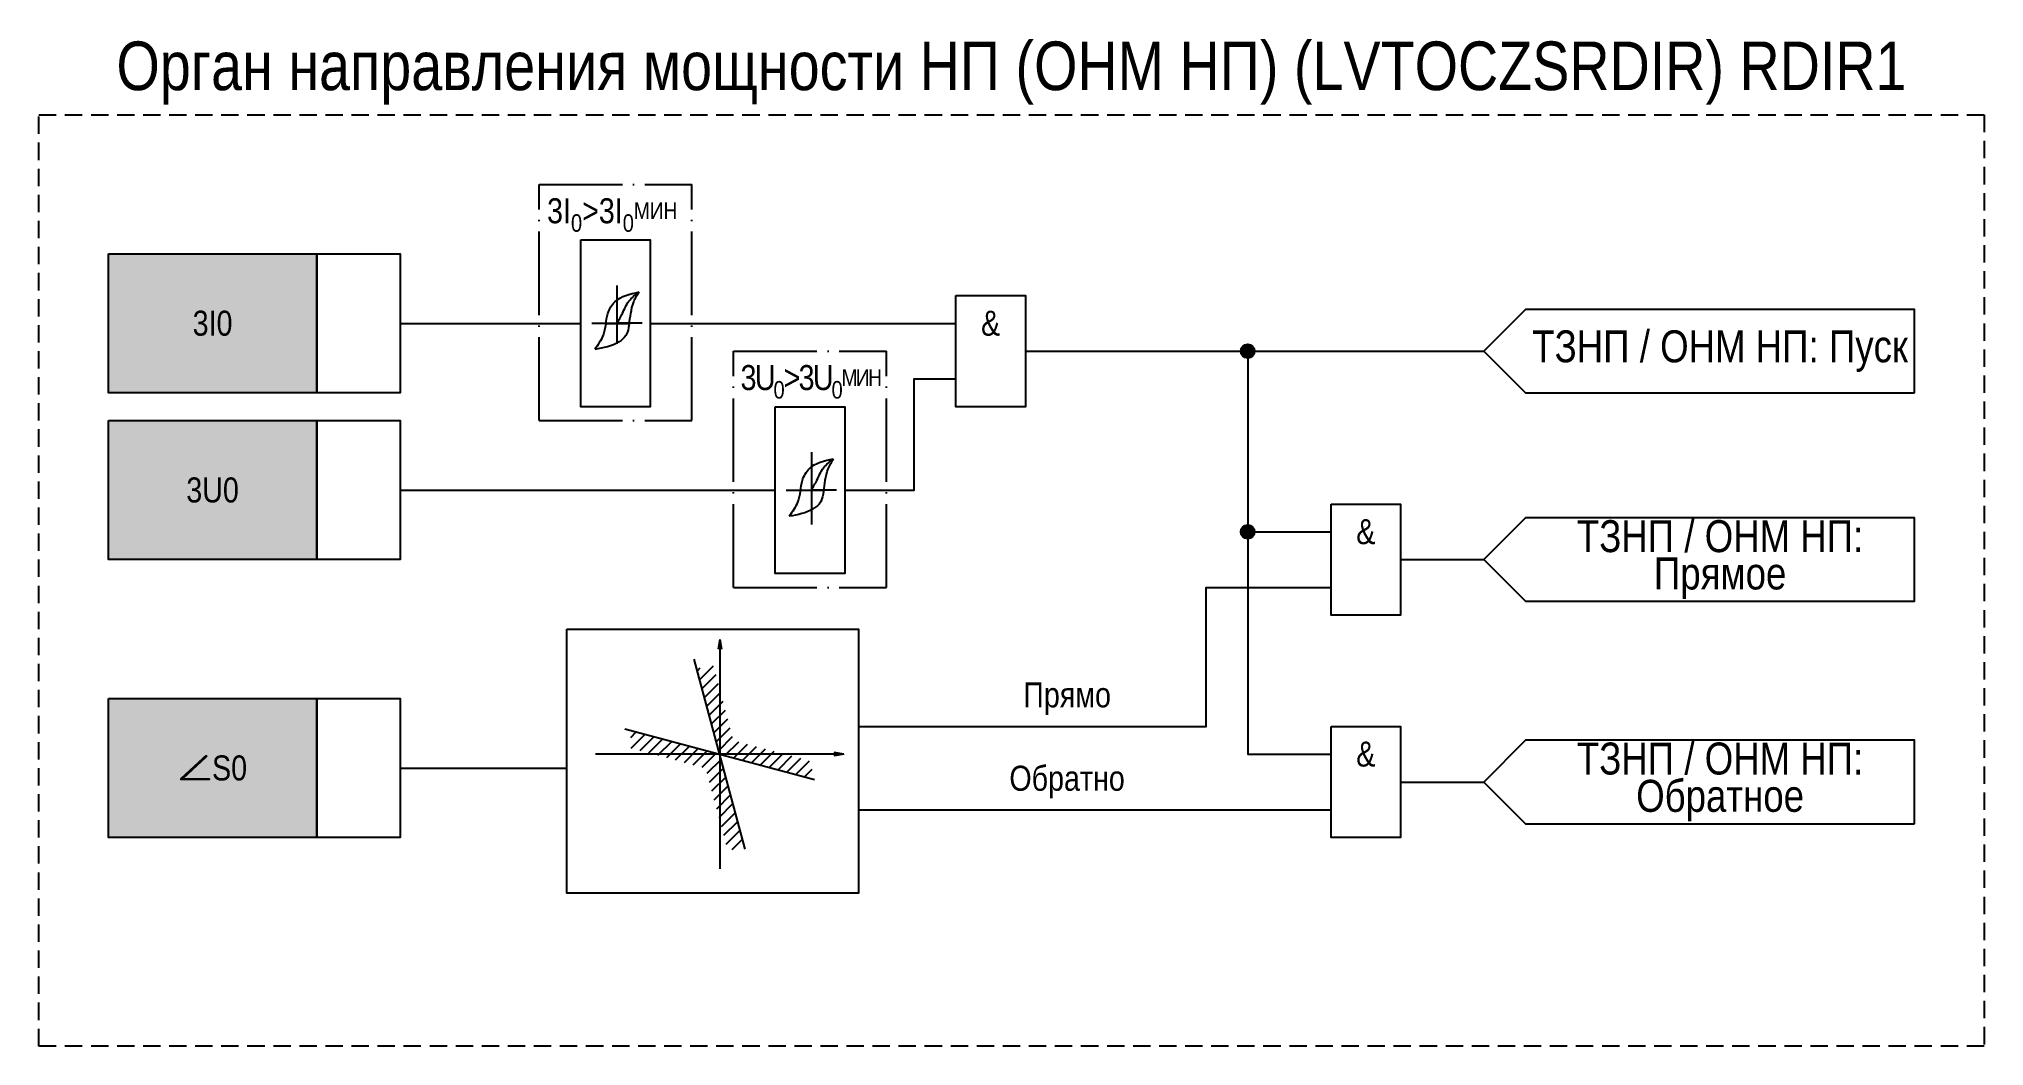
# Model space of a CAD drawing. Header units: millimetres. Extents: x -57 to 2715, y -449 to 291.
# Drawn here: x 762 to 902, y 214 to 286.5 of the extents above; entities that cross this region are included whole.
import ezdxf
from ezdxf.enums import TextEntityAlignment as Align

# ---------------------------------------------------------------- set-up
doc = ezdxf.new("R2010")
doc.units = ezdxf.units.MM
doc.linetypes.add('ACAD_ISO04W100', pattern=[30, 24, -3, 0, -3])
doc.linetypes.add('штриховая2', pattern=[0.375, 0.25, -0.125])
doc.layers.add('TEXT', color=7, linetype='Continuous', lineweight=25)
doc.layers.add('Основная', color=7, linetype='Continuous')
doc.styles.add('1.8_Gost_RD', font='ARIALN.TTF', dxfattribs={"height": 1.8})
doc.styles.add('2.5_Gost_RD', font='ARIALN.TTF', dxfattribs={"height": 2.5})
doc.styles.add('3.5_Gost_RD', font='ARIALN.TTF', dxfattribs={"height": 3.5})
doc.styles.add('Компонент', font='ARIALN.TTF', dxfattribs={"height": 3.5})

msp = doc.modelspace()

# ---------------------------------------------------------------- texts
at = {"color": 30, "ltscale": 100, "insert": (832, 284), "char_height": 3.5, "width": 140, "attachment_point": 5, "style": '3.5_Gost_RD'}
msp.add_mtext('\\pxt49;Орган направления мощности НП (ОНМ НП) (LVTOCZSRDIR) {\\C6;RDIR1}', dxfattribs=at)
at = {"color": 7, "ltscale": 100, "char_height": 1.8, "width": 11, "attachment_point": 1, "style": '1.8_Gost_RD'}
for s, insert in [('\\A1; 3I{\\H0.7x;\\S^ 0;}>3I{\\H0.7x;\\S^ 0;\\H0.95239x;МИН}', (798, 275)), ('\\A1;{\\T0.9;3U\\H0.7x;\\S^ 0;\\H1.42857x;>3U\\H0.7x;\\S^ 0;\\H0.95239x;МИН}', (812.5, 263))]:
    msp.add_mtext(s, dxfattribs=dict(at, insert=insert))
at = {"ltscale": 100, "char_height": 1.8, "attachment_point": 5}
for s, insert, width, style in [('3I0', (774.5, 266), 15, '1.8_Gost_RD'), ('&', (830.5, 266), 5, '2.5_Gost_RD'), ('3U0', (774.5, 254), 15, '1.8_Gost_RD'), ('&', (857.5, 251), 5, '2.5_Gost_RD'), ('Прямо', (836, 239), 20, '2.5_Gost_RD'), ('&', (857.5, 235), 5, '2.5_Gost_RD'), ('{\\fISOCPEUR|b0|i0|c0|p34;∠}S0', (774.5, 234), 15, '1.8_Gost_RD'), ('Обратно', (836, 233), 20, '2.5_Gost_RD')]:
    msp.add_mtext(s, dxfattribs=dict(at, insert=insert, width=width, style=style))
at = {"layer": 'TEXT', "color": 0, "ltscale": 100, "char_height": 2.3, "width": 28, "attachment_point": 5, "style": '2.5_Gost_RD'}
for s, insert in [('\\pxsm0.7;{\\C256;ТЗНП / ОНМ НП: Пуск }', (883, 264)), ('\\pxsm0.7;{\\C256;ТЗНП / ОНМ НП: Прямое}', (883, 249)), ('\\pxsm0.7;{\\C256;ТЗНП / ОНМ НП: Обратное}', (883, 233))]:
    msp.add_mtext(s, dxfattribs=dict(at, insert=insert))

# ---------------------------------------------------------------- blocks, each defined once
blk = doc.blocks.new('*U90')
at = {"layer": 'Основная', "linetype": 'ACAD_ISO04W100', "ltscale": 0.25}
for p, q in [((0, 0), (11, 0)), ((0, -17), (0, 0)), ((11, -17), (11, 0)), ((0, -17), (11, -17))]:
    blk.add_line(p, q, dxfattribs=at)
at = {"layer": 'Основная', "style": 'Компонент'}
blk.add_attdef('ОУ', text='', height=3.5, dxfattribs=at).set_placement((11, 0), align=Align.MIDDLE_CENTER)
blk = doc.blocks.new('Точка')
at = {"ltscale": 100}
h = blk.add_hatch(color=256, dxfattribs=at)
h.dxf.hatch_style = 1
edge = h.paths.add_edge_path()
edge.add_arc((0, 0), 0.5, 0, 360)
blk.add_circle((0, 0), 0.5, dxfattribs=at)

# ---------------------------------------------------------------- hatches: boundary and pattern name
at = {"ltscale": 100, "true_color": 0xef8637}
h = msp.add_hatch(color=30, dxfattribs=at)
h.dxf.hatch_style = 1
h.paths.add_polyline_path([(767, 271), (782, 271), (782, 261), (767, 261)])
h = msp.add_hatch(color=30, dxfattribs=at)
h.dxf.hatch_style = 1
h.paths.add_polyline_path([(767, 259), (782, 259), (782, 249), (767, 249)])
at = {"ltscale": 100}
h = msp.add_hatch(color=256, dxfattribs=at)
h.dxf.hatch_style = 1
h.paths.add_polyline_path([(811, 243.2509), (810.8811, 242.5589, -0.30517304), (811.0027, 242.6415)])
h.paths.add_polyline_path([(811, 243.2509), (811.0027, 242.6415, -0.30517304), (811.1249, 242.56)])
h = msp.add_hatch(dxfattribs=at)
h.set_pattern_fill('ANSI31', color=256, scale=0.18)
h.set_pattern_definition([(45, (-323, 51), (-0.40411153, 0.40411153), [])])
edge = h.paths.add_edge_path()
edge.add_line((817.7049, 234.4714), (812, 236))
edge.add_line((812, 236), (810.5637, 241.3604))
edge.add_arc((811.0699, 234.7392), 6.6405, 94.371739, 105)
edge.add_line((809.3512, 241.1534), (811, 235))
edge.add_line((811, 235), (817.5406, 233.2474))
edge.add_arc((811.0699, 234.7392), 6.6405, 347.017688, 357.688134)
edge = h.paths.add_edge_path()
edge.add_line((804.471, 235.4815), (810, 234))
edge.add_line((810, 234), (811.5761, 228.1181))
edge.add_arc((811.0699, 234.7392), 6.6405, 274.371739, 285)
edge.add_line((812.7886, 228.325), (811, 235))
edge.add_line((811, 235), (804.7201, 236.6827))
edge.add_arc((811.0699, 234.7392), 6.6405, 162.982312, 173.582199)
at = {"ltscale": 100, "true_color": 0xef8637}
h = msp.add_hatch(color=30, dxfattribs=at)
h.dxf.hatch_style = 1
h.paths.add_polyline_path([(767, 239), (782, 239), (782, 229), (767, 229)])
at = {"ltscale": 100}
h = msp.add_hatch(color=256, dxfattribs=at)
h.dxf.hatch_style = 1
h.paths.add_polyline_path([(819.9352, 235), (819.2433, 235.1194, -0.30517304), (819.3258, 234.9978)])
h.paths.add_polyline_path([(819.9352, 235), (819.3258, 234.9978, -0.30517304), (819.2442, 234.8756)])

# ---------------------------------------------------------------- linework, layer by layer
for p, q in [((803.6, 268.72), (803.6, 264.52)), ((817.6, 256.72), (817.6, 251.52))]:
    msp.add_line(p, q)
at = {"color": 7, "ltscale": 100}
for p, q in [((801.7865, 266.0009), (803.6014, 266.0009)), ((802.8108, 266), (804.491, 266)), ((805.4163, 266.0028), (803.6014, 266.0009)), ((815.7865, 254.0009), (817.6014, 254.0009)), ((816.8108, 254), (818.491, 254)), ((819.4163, 254.0028), (817.6014, 254.0009))]:
    msp.add_line(p, q, dxfattribs=at)
at = {"ltscale": 100}
for p, q in [((860, 264), (866, 264)), ((860, 249), (866, 249)), ((811, 243.2509), (810.8811, 242.5589)), ((811, 243.2509), (811, 226.7491)), ((811, 243.2509), (811.1249, 242.56)), ((812.8301, 228.1699), (809.1699, 241.8301)), ((804.1699, 236.8301), (817.8301, 233.1699)), ((788, 234), (800, 234)), ((819.9352, 235), (802.0648, 235)), ((819.9352, 235), (819.2433, 235.1194)), ((819.9352, 235), (819.2442, 234.8756)), ((860, 233), (866, 233))]:
    msp.add_line(p, q, dxfattribs=at)
at = {"color": 7, "linetype": 'штриховая2', "ltscale": 5}
msp.add_lwpolyline([(762, 281), (902, 281), (902, 214), (762, 214)], close=True, dxfattribs=at)
at = {"ltscale": 100}
for points in [[(801, 272), (806, 272), (806, 260), (801, 260)], [(767, 271), (782, 271), (782, 261), (767, 261)], [(782, 271), (788, 271), (788, 261), (782, 261)], [(828, 268), (833, 268), (833, 260), (828, 260)], [(897, 261), (897, 267), (869, 267), (866, 264), (869, 261)], [(767, 259), (782, 259), (782, 249), (767, 249)], [(782, 259), (788, 259), (788, 249), (782, 249)], [(815, 260), (820, 260), (820, 248), (815, 248)], [(855, 253), (860, 253), (860, 245), (855, 245)], [(869, 252), (866, 249), (869, 246), (897, 246), (897, 252)], [(800, 244), (821, 244), (821, 225), (800, 225)], [(767, 239), (782, 239), (782, 229), (767, 229)], [(782, 239), (788, 239), (788, 229), (782, 229)], [(855, 237), (860, 237), (860, 229), (855, 229)], [(897, 230), (897, 236), (869, 236), (866, 233), (869, 230)]]:
    msp.add_lwpolyline(points, close=True, dxfattribs=at)
for points in [[(788, 266), (801, 266)], [(806, 266), (828, 266)], [(833, 264), (861, 264)], [(833, 264), (849, 264), (849, 251), (855, 251)], [(833, 264), (849, 264), (849, 235), (855, 235)], [(820, 254), (825, 254), (825, 262), (828, 262)], [(788, 254), (815, 254)], [(821, 237), (846, 237), (846, 247), (855, 247)], [(804.1699, 236.8301), (817.8301, 233.1699)], [(821, 231), (855, 231)]]:
    msp.add_lwpolyline(points, dxfattribs=at)
for centre, start, end in [((811.0032, 242.5099), 22.366304, 158.132512), ((819.1942, 234.9973), 292.323869, 68.090076)]:
    msp.add_arc(centre, 0.1316, start, end, dxfattribs=at)
for points in [[(802.8, 265.92), (802.9527, 266.7081), (803.4415, 267.5439), (805.2, 268.257)], [(803.6014, 266.0009), (804, 266.72), (804.4669, 267.5973), (805.2, 268.257)], [(804.4795, 265.92), (804.6, 266.7081), (804.8118, 267.5439), (805.2, 268.257)], [(802.8, 265.92), (802.6, 265.1319), (802, 264.12)], [(804.4795, 265.92), (804.2473, 265.1319), (803.7586, 264.6696), (802, 264.12)], [(816.8, 253.92), (816.9527, 254.7081), (817.4415, 255.5439), (819.2, 256.257)], [(817.6014, 254.0009), (818, 254.72), (818.4669, 255.5973), (819.2, 256.257)], [(818.4795, 253.92), (818.6, 254.7081), (818.8118, 255.5439), (819.2, 256.257)], [(816.8, 253.92), (816.6, 253.1319), (816, 252.12)], [(818.4795, 253.92), (818.2473, 253.1319), (817.7586, 252.6696), (816, 252.12)]]:
    msp.add_spline(points, degree=3)

# ---------------------------------------------------------------- block references
for p in [(849, 264), (849, 251)]:
    msp.add_blockref('Точка', p, dxfattribs=at)
at = {"layer": 'Основная', "ltscale": 0.25}
for p in [(798, 276), (812, 264)]:
    msp.add_blockref('*U90', p, dxfattribs=at)

msp.set_redraw_order([(e.dxf.handle, doc.entitydb.next_handle()) for e in msp.query("TEXT MTEXT ATTDEF DIMENSION ARC_DIMENSION")])  # texts and dimensions are drawn at this point

doc.saveas('drawing.dxf')
